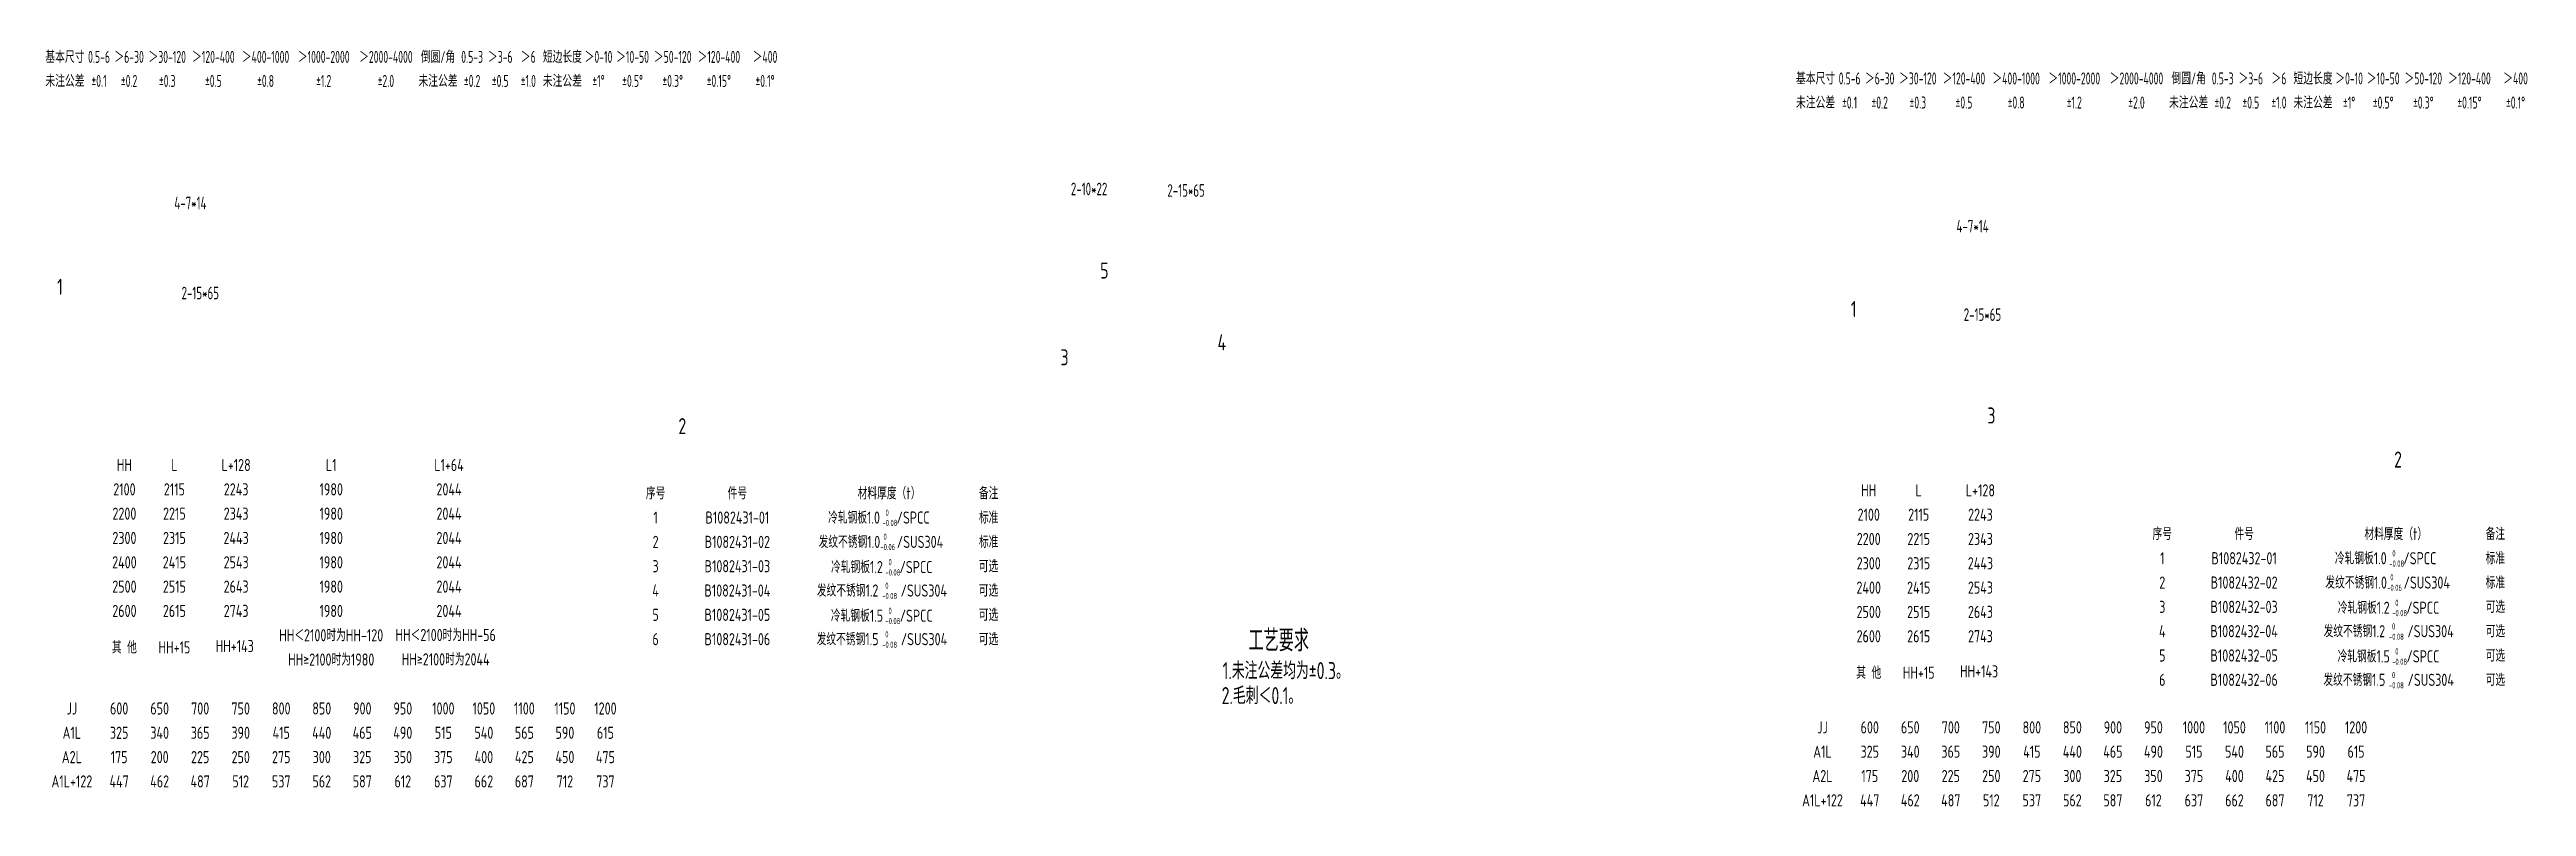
# Model space of a CAD drawing. Header units: inches. Extents: x 14216 to 120088, y -28679 to 23559.
# Drawn here: x 18903 to 24404, y -4870 to -3189 of the extents above; entities that cross this region are included whole.
import ezdxf
from ezdxf.enums import TextEntityAlignment as Align

# ---------------------------------------------------------------- set-up
doc = ezdxf.new("R2010")
doc.units = ezdxf.units.IN
doc.header["$LTSCALE"] = 0.3
doc.header["$MEASUREMENT"] = 0
for name, color, linetype in [('1粗实线', 4, 'Continuous'), ('2', 2, 'Continuous'), ('2细实线', 2, 'Continuous')]:
    doc.layers.add(name, color=color, linetype=linetype)
doc.layers.add('粗实线', color=7, linetype='Continuous', lineweight=30)
doc.styles.add('HZ', font='isocp2.shx', dxfattribs={"width": 0.7, "bigfont": 'hztxt.shx'})

msp = doc.modelspace()

# ---------------------------------------------------------------- texts
at = {"layer": '1粗实线', "color": 4, "style": 'HZ', "width": 0.8}
for s, p in [('5', (21236.8, -3697.5)), ('1', (18920.2, -3733.6)), ('1', (22903.9, -3783.1)), ('4', (21497.4, -3857)), ('3', (21148.6, -3890.3)), ('2', (20300, -4043)), ('3', (23207.1, -4019.4)), ('2', (24110.4, -4117.3))]:
    msp.add_text(s, height=35.6, dxfattribs=at).set_placement(p)
at = {"layer": '2', "style": 'HZ', "width": 0.8}
for s, p in [('HH', (19069.7, -4111.6)), ('L', (19180.7, -4111.6)), ('L+128', (19317.8, -4111.6)), ('L1', (19529, -4111.6)), ('L1+64', (19790.6, -4111.6)), ('2100', (19069.7, -4165.6)), ('2115', (19180.7, -4165.6)), ('2243', (19317.8, -4165.6)), ('1980', (19529, -4165.6)), ('2044', (19790.6, -4165.6)), ('序号', (20249.4, -4174.3)), ('件号', (20431, -4174.3)), ('材料厚度（t）', (20767.9, -4174.3)), ('备注', (20989, -4174.3)), ('HH', (22943.6, -4167.8)), ('L', (23054.6, -4167.8)), ('L+128', (23191.7, -4167.8)), ('2200', (19069.7, -4219.6)), ('2215', (19180.7, -4219.6)), ('2343', (19317.8, -4219.6)), ('1980', (19529, -4219.6)), ('2044', (19790.6, -4219.6)), ('1', (20249.4, -4228.3)), ('B1082431-01', (20431, -4228.3)), ('冷轧钢板1.0   /SPCC', (20745.2, -4228.3)), ('标准', (20989, -4228.3)), ('2100', (22943.6, -4221.8)), ('2115', (23054.6, -4221.8)), ('2243', (23191.7, -4221.8)), ('2300', (19069.7, -4273.6)), ('2315', (19180.7, -4273.6)), ('2443', (19317.8, -4273.6)), ('1980', (19529, -4273.6)), ('2044', (19790.6, -4273.6)), ('2', (20249.4, -4282.3)), ('B1082431-02', (20431, -4282.3)), ('发纹不锈钢1.0   /SUS304 ', (20756, -4282.3)), ('标准', (20989, -4282.3)), ('2200', (22943.6, -4275.8)), ('2215', (23054.6, -4275.8)), ('2343', (23191.7, -4275.8)), ('序号', (23595.6, -4264.6)), ('件号', (23777.3, -4264.6)), ('材料厚度（t）', (24114.2, -4264.6)), ('备注', (24335.3, -4264.6)), ('2400', (19069.7, -4327.6)), ('2415', (19180.7, -4327.6)), ('2543', (19317.8, -4327.6)), ('1980', (19529, -4327.6)), ('2044', (19790.6, -4327.6)), ('3', (20249.4, -4336.3)), ('B1082431-03', (20431, -4336.3)), ('冷轧钢板1.2   /SPCC', (20751.7, -4338.2)), ('可选', (20989, -4336.3)), ('2300', (22943.6, -4329.8)), ('2315', (23054.6, -4329.8)), ('2443', (23191.7, -4329.8)), ('1', (23595.6, -4318.6)), ('B1082432-01', (23777.3, -4318.6)), ('冷轧钢板1.0   /SPCC', (24091.5, -4318.6)), ('标准', (24335.3, -4318.6)), ('2500', (19069.7, -4381.6)), ('2515', (19180.7, -4381.6)), ('2643', (19317.8, -4381.6)), ('1980', (19529, -4381.6)), ('2044', (19790.6, -4381.6)), ('4', (20249.4, -4390.3)), ('B1082431-04', (20431, -4390.3)), ('发纹不锈钢1.2    /SUS304 ', (20758.2, -4390.3)), ('可选', (20989, -4390.3)), ('2400', (22943.6, -4383.8)), ('2415', (23054.6, -4383.8)), ('2543', (23191.7, -4383.8)), ('2', (23595.6, -4372.6)), ('B1082432-02', (23777.3, -4372.6)), ('发纹不锈钢1.0   /SUS304 ', (24102.3, -4372.6)), ('标准', (24335.3, -4372.6)), ('2600', (19069.7, -4435.6)), ('2615', (19180.7, -4435.6)), ('2743', (19317.8, -4435.6)), ('1980', (19529, -4435.6)), ('2044', (19790.6, -4435.6)), ('5', (20249.4, -4444.3)), ('B1082431-05', (20431, -4444.3)), ('冷轧钢板1.5   /SPCC', (20751.7, -4446.2)), ('可选', (20989, -4444.3)), ('2500', (22943.6, -4437.8)), ('2515', (23054.6, -4437.8)), ('2643', (23191.7, -4437.8)), ('3', (23595.6, -4426.6)), ('B1082432-03', (23777.3, -4426.6)), ('冷轧钢板1.2   /SPCC', (24098, -4428.5)), ('可选', (24335.3, -4426.6)), ('其 他', (19069.7, -4516.6)), ('HH+15', (19180.7, -4516.6)), ('HH+143', (19314.7, -4513.7)), ('HH＜2100时为HH-120', (19529, -4489.6)), ('HH＜2100时为HH-56', (19783.2, -4489.1)), ('6', (20249.4, -4498.3)), ('B1082431-06', (20431, -4498.3)), ('发纹不锈钢1.5    /SUS304 ', (20758.2, -4498.3)), ('可选', (20989, -4498.3)), ('2600', (22943.6, -4491.8)), ('2615', (23054.6, -4491.8)), ('2743', (23191.7, -4491.8)), ('4', (23595.6, -4480.6)), ('B1082432-04', (23777.3, -4480.6)), ('发纹不锈钢1.2    /SUS304 ', (24104.5, -4480.6)), ('可选', (24335.3, -4480.6)), ('HH≥2100时为1980', (19529, -4543.6)), ('HH≥2100时为2044', (19783.2, -4543.1)), ('其 他', (22943.6, -4572.8)), ('HH+15', (23054.6, -4572.8)), ('HH+143', (23188.7, -4569.8)), ('5', (23595.6, -4534.6)), ('B1082432-05', (23777.3, -4534.6)), ('冷轧钢板1.5   /SPCC', (24098, -4536.5)), ('可选', (24335.3, -4534.6)), ('6', (23595.6, -4588.6)), ('B1082432-06', (23777.3, -4588.6)), ('发纹不锈钢1.5    /SUS304 ', (24104.5, -4588.6)), ('可选', (24335.3, -4588.6))]:
    msp.add_text(s, height=27, dxfattribs=at).set_placement(p, align=Align.MIDDLE_CENTER)
at = {"layer": '2', "color": 6, "style": 'HZ', "width": 0.75}
for s, p in [('1.未注公差均为±0.3。', (21508.7, -4587.2)), ('2.毛刺＜0.1。', (21506.5, -4642.6))]:
    msp.add_text(s, height=38, dxfattribs=at).set_placement(p)
at = {"layer": '2', "color": 6, "char_height": 28, "attachment_point": 5, "style": 'HZ'}
for s, insert in [('\\A1;4-7*14', (19216.2, -3529.8)), ('\\A1;2-10*22', (21212.1, -3498.6)), ('\\A1;2-15*65', (21427.6, -3501.9)), ('\\A1;4-7*14', (23174.3, -3581.3)), ('\\A1;2-15*65', (19238.2, -3729.6)), ('\\A1;2-15*65', (23196.2, -3777.6))]:
    msp.add_mtext(s, dxfattribs=dict(at, insert=insert))
at = {"layer": '2', "char_height": 13.73, "attachment_point": 1, "style": 'HZ'}
for s, insert in [(' 0\\P-0.08', (20753.3, -4210.4)), (' 0\\P-0.06', (20748.7, -4263.9)), (' 0\\P-0.08', (20759.8, -4320.4)), (' 0\\P-0.08', (24099.6, -4300.7)), (' 0\\P-0.08', (20752.6, -4372.8)), (' 0\\P-0.06', (24095, -4354.3)), (' 0\\P-0.08', (20759.8, -4428.4)), (' 0\\P-0.08', (24106.1, -4410.7)), (' 0\\P-0.08', (20752.6, -4480.8)), (' 0\\P-0.08', (24098.9, -4463.1)), (' 0\\P-0.08', (24106.1, -4518.7)), (' 0\\P-0.08', (24098.9, -4571.1))]:
    msp.add_mtext(s, dxfattribs=dict(at, insert=insert))
at = {"layer": '2细实线', "linetype": 'ByBlock', "style": 'HZ', "width": 0.65}
for s, p in [('基本尺寸', (18937.6, -3205.3)), ('倒圆/角', (19766.2, -3205.3)), ('短边长度', (20042.4, -3205.3)), ('未注公差', (18937.6, -3258.7)), ('0.5-6', (19013.3, -3205.3)), ('%%p0.1', (19013.3, -3258.7)), ('＞6-30', (19080.1, -3205.3)), ('%%p0.2', (19080.1, -3258.7)), ('＞30-120', (19164.8, -3205.3)), ('%%p0.3', (19164.8, -3258.7)), ('＞120-400', (19267.2, -3205.3)), ('%%p0.5', (19267.2, -3258.7)), ('＞400-1000', (19383.1, -3205.3)), ('%%p0.8', (19383.1, -3258.7)), ('＞1000-2000', (19512.3, -3205.3)), ('%%p1.2', (19512.3, -3258.7)), ('＞2000-4000', (19650.4, -3205.3)), ('%%p2.0', (19650.4, -3258.7)), ('未注公差', (19766.2, -3258.7)), ('0.5-3', (19841.9, -3205.3)), ('%%p0.2', (19841.9, -3258.7)), ('＞3-6', (19904.3, -3205.3)), ('%%p0.5', (19904.3, -3258.7)), ('%%p1.0', (19966.7, -3258.7)), ('＞6', (19966.7, -3205.3)), ('未注公差', (20042.4, -3258.7)), ('＞0-10', (20122.6, -3205.3)), ('%%p1%%d', (20122.6, -3258.7)), ('＞10-50', (20198.3, -3205.3)), ('%%p0.5%%d', (20198.3, -3258.7)), ('＞50-120', (20287.4, -3205.3)), ('%%p0.3%%d', (20287.4, -3258.7)), ('＞120-400', (20389.9, -3205.3)), ('%%p0.15%%d', (20389.9, -3258.7)), ('＞400', (20492.4, -3205.3)), ('%%p0.1%%d', (20492.4, -3258.7)), ('基本尺寸', (22825.5, -3253.2)), ('0.5-6', (22901.2, -3253.2)), ('＞6-30', (22968, -3253.2)), ('＞30-120', (23052.7, -3253.2)), ('＞120-400', (23155.1, -3253.2)), ('＞400-1000', (23271, -3253.2)), ('＞1000-2000', (23400.1, -3253.2)), ('＞2000-4000', (23538.3, -3253.2)), ('倒圆/角', (23654.1, -3253.2)), ('0.5-3', (23729.8, -3253.2)), ('＞3-6', (23792.2, -3253.2)), ('＞6', (23854.6, -3253.2)), ('短边长度', (23930.3, -3253.2)), ('＞0-10', (24010.5, -3253.2)), ('＞10-50', (24086.2, -3253.2)), ('＞50-120', (24175.3, -3253.2)), ('＞120-400', (24277.8, -3253.2)), ('＞400', (24380.2, -3253.2)), ('未注公差', (22825.5, -3306.7)), ('%%p0.1', (22901.2, -3306.7)), ('%%p0.2', (22968, -3306.7)), ('%%p0.3', (23052.7, -3306.7)), ('%%p0.5', (23155.1, -3306.7)), ('%%p0.8', (23271, -3306.7)), ('%%p1.2', (23400.1, -3306.7)), ('%%p2.0', (23538.3, -3306.7)), ('未注公差', (23654.1, -3306.7)), ('%%p0.2', (23729.8, -3306.7)), ('%%p0.5', (23792.2, -3306.7)), ('%%p1.0', (23854.6, -3306.7)), ('未注公差', (23930.3, -3306.7)), ('%%p1%%d', (24010.5, -3306.7)), ('%%p0.5%%d', (24086.2, -3306.7)), ('%%p0.3%%d', (24175.3, -3306.7)), ('%%p0.15%%d', (24277.8, -3306.7)), ('%%p0.1%%d', (24380.2, -3306.7))]:
    msp.add_text(s, height=26.73, dxfattribs=at).set_placement(p, align=Align.MIDDLE_CENTER)
at = {"layer": '2细实线', "style": 'HZ', "width": 0.8}
for s, p in [('JJ', (18953, -4652.2)), ('600', (19058, -4652.2)), ('650', (19148, -4652.2)), ('700', (19238, -4652.2)), ('750', (19328, -4652.2)), ('800', (19418, -4652.2)), ('850', (19508, -4652.2)), ('900', (19598, -4652.2)), ('950', (19688, -4652.2)), ('1000', (19778, -4652.2)), ('1050', (19868, -4652.2)), ('1100', (19958, -4652.2)), ('1150', (20048, -4652.2)), ('1200', (20138, -4652.2)), ('A1L', (18953, -4706.2)), ('325', (19058, -4706.2)), ('340', (19148, -4706.2)), ('365', (19238, -4706.2)), ('390', (19328, -4706.2)), ('415', (19418, -4706.2)), ('440', (19508, -4706.2)), ('465', (19598, -4706.2)), ('490', (19688, -4706.2)), ('515', (19778, -4706.2)), ('540', (19868, -4706.2)), ('565', (19958, -4706.2)), ('590', (20048, -4706.2)), ('615', (20138, -4706.2)), ('JJ', (22840.9, -4694.2)), ('600', (22945.9, -4694.2)), ('650', (23035.9, -4694.2)), ('700', (23125.9, -4694.2)), ('750', (23215.9, -4694.2)), ('800', (23305.9, -4694.2)), ('850', (23395.9, -4694.2)), ('900', (23485.9, -4694.2)), ('950', (23575.9, -4694.2)), ('1000', (23665.9, -4694.2)), ('1050', (23755.9, -4694.2)), ('1100', (23845.9, -4694.2)), ('1150', (23935.9, -4694.2)), ('1200', (24025.9, -4694.2)), ('A2L', (18953, -4760.2)), ('175', (19058, -4760.2)), ('200', (19148, -4760.2)), ('225', (19238, -4760.2)), ('250', (19328, -4760.2)), ('275', (19418, -4760.2)), ('300', (19508, -4760.2)), ('325', (19598, -4760.2)), ('350', (19688, -4760.2)), ('375', (19778, -4760.2)), ('400', (19868, -4760.2)), ('425', (19958, -4760.2)), ('450', (20048, -4760.2)), ('475', (20138, -4760.2)), ('A1L', (22840.9, -4748.2)), ('325', (22945.9, -4748.2)), ('340', (23035.9, -4748.2)), ('365', (23125.9, -4748.2)), ('390', (23215.9, -4748.2)), ('415', (23305.9, -4748.2)), ('440', (23395.9, -4748.2)), ('465', (23485.9, -4748.2)), ('490', (23575.9, -4748.2)), ('515', (23665.9, -4748.2)), ('540', (23755.9, -4748.2)), ('565', (23845.9, -4748.2)), ('590', (23935.9, -4748.2)), ('615', (24025.9, -4748.2)), ('A1L+122', (18953, -4814.2)), ('447', (19058, -4814.2)), ('462', (19148, -4814.2)), ('487', (19238, -4814.2)), ('512', (19328, -4814.2)), ('537', (19418, -4814.2)), ('562', (19508, -4814.2)), ('587', (19598, -4814.2)), ('612', (19688, -4814.2)), ('637', (19778, -4814.2)), ('662', (19868, -4814.2)), ('687', (19958, -4814.2)), ('712', (20048, -4814.2)), ('737', (20138, -4814.2)), ('A2L', (22840.9, -4802.2)), ('175', (22945.9, -4802.2)), ('200', (23035.9, -4802.2)), ('225', (23125.9, -4802.2)), ('250', (23215.9, -4802.2)), ('275', (23305.9, -4802.2)), ('300', (23395.9, -4802.2)), ('325', (23485.9, -4802.2)), ('350', (23575.9, -4802.2)), ('375', (23665.9, -4802.2)), ('400', (23755.9, -4802.2)), ('425', (23845.9, -4802.2)), ('450', (23935.9, -4802.2)), ('475', (24025.9, -4802.2)), ('A1L+122', (22840.9, -4856.2)), ('447', (22945.9, -4856.2)), ('462', (23035.9, -4856.2)), ('487', (23125.9, -4856.2)), ('512', (23215.9, -4856.2)), ('537', (23305.9, -4856.2)), ('562', (23395.9, -4856.2)), ('587', (23485.9, -4856.2)), ('612', (23575.9, -4856.2)), ('637', (23665.9, -4856.2)), ('662', (23755.9, -4856.2)), ('687', (23845.9, -4856.2)), ('712', (23935.9, -4856.2)), ('737', (24025.9, -4856.2))]:
    msp.add_text(s, height=27, dxfattribs=at).set_placement(p, align=Align.MIDDLE_CENTER)
at = {"layer": '粗实线', "color": 3, "linetype": 'Continuous', "lineweight": -3, "style": 'HZ', "width": 0.7}
msp.add_text('工艺要求', height=48, dxfattribs=at).set_placement((21566.1, -4525.3))

doc.saveas('drawing.dxf')
